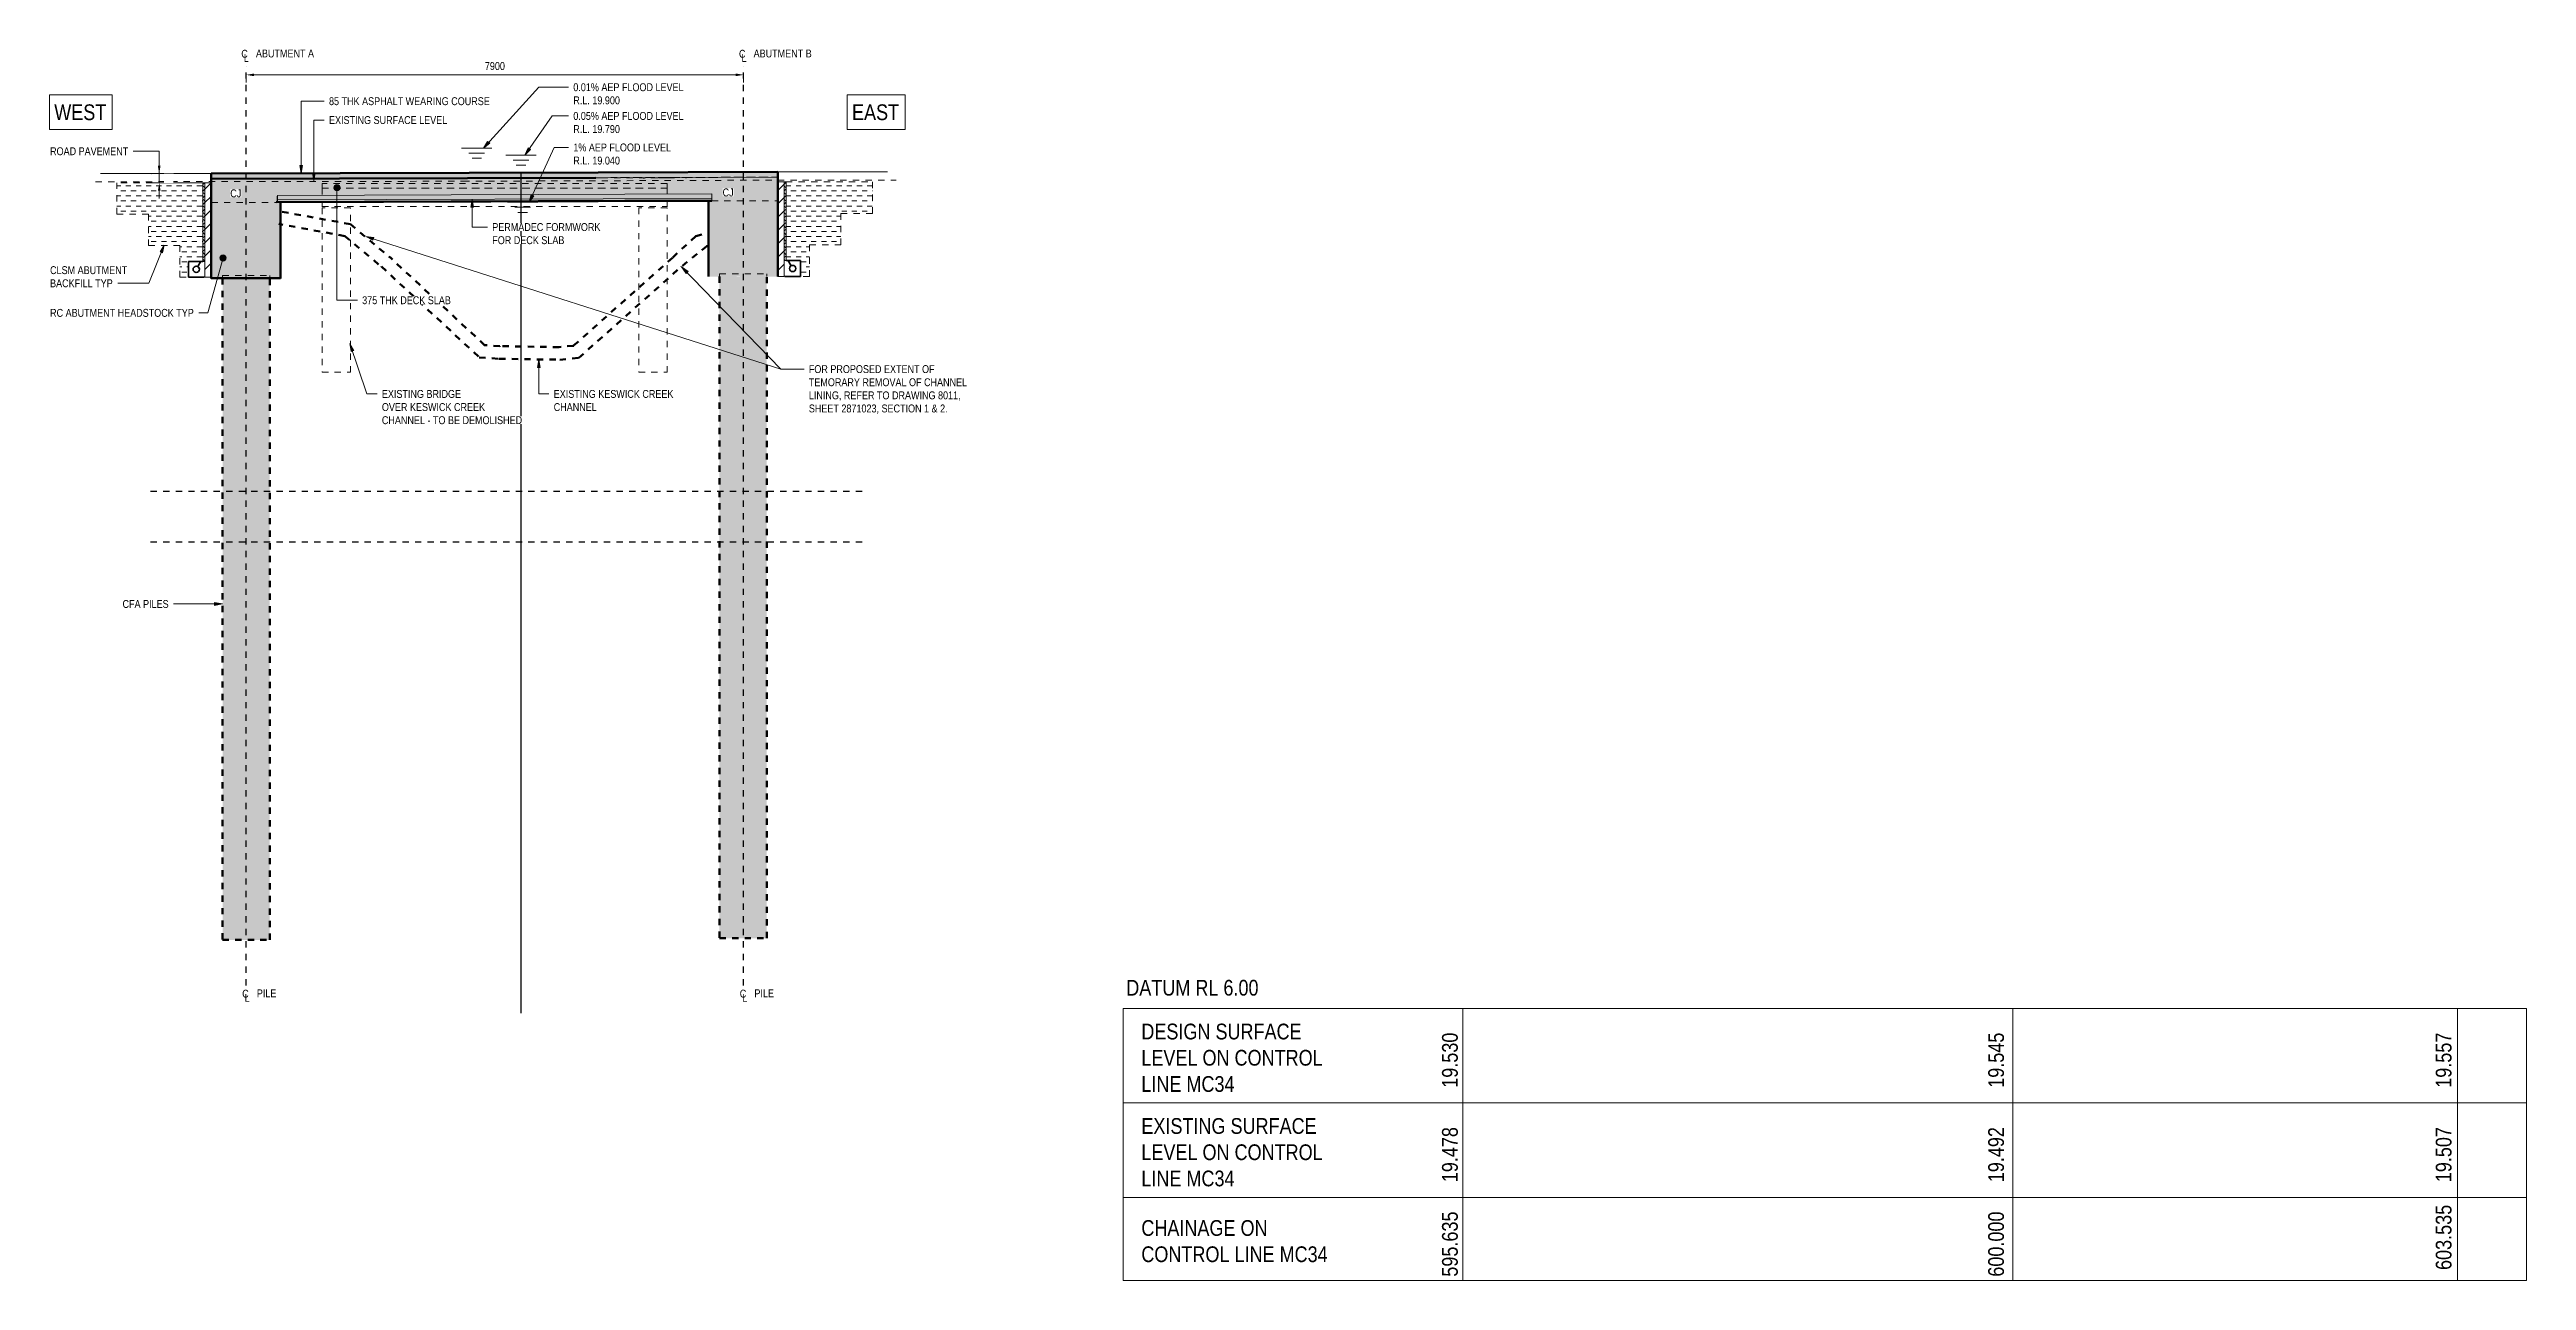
# Model space of a CAD drawing. Header units: metres. Extents: x 1 to 98, y 2 to 1697.
# Drawn here: x 44.44 to 83.79, y 1.92 to 21.47 of the extents above; entities that cross this region are included whole.
import ezdxf

# ---------------------------------------------------------------- set-up
doc = ezdxf.new("R2010")
doc.units = ezdxf.units.M
for name, pattern in [('Dash dot', [0.015875, 0.00635, -0.004763, 0, -0.004763]), ('JacobsCenter', [0.015, 0.009, -0.0015, 0.003, -0.0015]), ('JacobsDash', [0.0045, 0.003, -0.0015]), ('JacobsDemolished', [0.0045, 0.003, -0.0015])]:
    doc.linetypes.add(name, pattern=pattern)
doc.layers.get('Defpoints').update_dxf_attribs({"color": 41})
for name, color, linetype, lineweight in [('BRIDGE-ABUTMENT-CONC', 7, 'Continuous', 50), ('D-BDGE', 7, 'Continuous', 13), ('D-BDGE-18-SOLID', 7, 'Continuous', 9), ('D-BDGE-FLOOR', 7, 'Continuous', 50), ('D-BDGE-FLOOR-HID', 7, 'JacobsDash', 18), ('D-BDGE-FLOOR-PAT', 7, 'Continuous', 50), ('D-BDGE-FNDN-LINES-18-HID', 7, 'JacobsDash', 18), ('D-BDGE-FNDN-PILE-CONC', 7, 'Continuous', 50), ('D-BDGE-LINE', 7, 'Continuous', 9), ('D-ENHA-GEN-LINE', 7, 'Continuous', 9), ('D-ENHA-TEXT', 7, 'Continuous', 9), ('D-ENHA-TEXT-DIMS', 7, 'Continuous', 9)]:
    doc.layers.add(name, color=color, linetype=linetype, lineweight=lineweight)
for name, color, linetype, lineweight, true_color in [('BRIDGE-FRAMING-LINE-18-HID', 7, 'Continuous', 13, 0x8c8cc6), ('D-BDGE-DECK', 7, 'Continuous', 13, 0x8c8cc6), ('D-BDGE-FNDN', 7, 'Continuous', 13, 0x8c8cc6), ('D-BDGE-FRAMING', 7, 'Continuous', 13, 0x8c8cc6), ('D-BDGE-INT-WALL', 7, 'Continuous', 13, 0x8c8cc6)]:
    doc.layers.add(name, color=color, linetype=linetype, lineweight=lineweight, true_color=true_color)
doc.styles.add('Arial Narrow_3', font='ARIALN.TTF', dxfattribs={"height": 0.25})
doc.styles.add('Arial Narrow_5', font='ARIALN.TTF', dxfattribs={"height": 0.125})
doc.dimstyles.new('Dimension_Standard_O__mm__2', dxfattribs={"dimscale": 0.3048, "dimtxt": 0.127929, "dimasz": 0.410105, "dimexe": 0.393701, "dimexo": 0.246063, "dimgap": 0.246063, "dimtad": 1, "dimdec": 0, "dimlfac": 1000, "dimzin": 0, "dimdsep": 46, "dimtxsty": 'Arial Narrow_5', "dimsah": 1, "dimcen": 0.09, "dimaunit": 1, "dimadec": 4, "dimazin": 0, "dimtfac": 1, "dimtdec": 4, "dimtix": 1, "dimtmove": 0, "dimatfit": 3, "dimfxl": 1, "dimtvp": 1, "dimtfill": 1, "dimtolj": 1, "dimtzin": 0, "dimlwd": 18, "dimlwe": 18, "dimarcsym": 2})
pattern_1 = [(0, (51.05926, 18.093), (0.08064, 0.08064), [0.08064, -0.08064])]
pattern_2 = [(45, (51.05926, 18.093), (-0.106066, 0.106066), [])]
pattern_3 = [(45, (51.05926, 18.093), (-0.053033, 0.053033), []), (135, (51.05926, 18.093), (-0.053033, -0.053033), [])]

msp = doc.modelspace()

# ---------------------------------------------------------------- texts
at = {"layer": 'D-ENHA-TEXT', "char_height": 0.25, "attachment_point": 1, "style": 'Arial Narrow_3', "bg_fill": 3, "box_fill_scale": 1, "bg_fill_color": 256, "bg_fill_transparency": 0}
for s, insert in [('DATUM RL 6.00', (61.5467, 6.6909)), ('DESIGN SURFACE ', (61.7859, 5.9954)), ('EXISTING SURFACE ', (61.7859, 4.4954)), ('CHAINAGE ON ', (61.7859, 2.8754))]:
    msp.add_mtext(s, dxfattribs=dict(at, insert=insert))

# ---------------------------------------------------------------- blocks, each defined once
blk = doc.blocks.new('Roofs 3 - Roofs 3-4999916-DRG-2871021 - SECTION 3')
at = {"layer": 'D-BDGE-DECK', "color": 9, "linetype": 'JacobsDemolished', "lineweight": 18, "true_color": 0xc3c3c3}
for p, q in [((578.009, 19.336), (578.009, 19.262)), ((583.489, 19.336), (578.009, 19.336)), ((583.489, 19.262), (583.489, 19.336)), ((578.009, 19.262), (583.489, 19.262))]:
    blk.add_line(p, q, dxfattribs=at)
blk = doc.blocks.new('Structural Framing 2 - Structural Framing 2-5589929-DRG-2871021 - SECTION 3')
at = {"layer": 'D-BDGE-FRAMING', "color": 9, "linetype": 'JacobsDemolished', "lineweight": 50, "true_color": 0xc3c3c3}
for p, q in [((580.591, 16.771), (579.088, 18.166)), ((579.089, 18.161), (579.088, 18.166)), ((583.574, 18.159), (582.003, 16.762)), ((583.574, 18.159), (583.575, 18.155)), ((578.952, 18.019), (580.506, 16.577)), ((578.953, 18.015), (578.952, 18.019)), ((582.087, 16.569), (583.716, 18.018)), ((583.717, 18.014), (583.716, 18.018)), ((580.506, 16.577), (580.822, 16.555)), ((580.508, 16.573), (580.506, 16.577)), ((580.83, 16.755), (580.591, 16.771)), ((580.592, 16.767), (580.591, 16.771)), ((580.822, 16.555), (581.783, 16.54)), ((580.823, 16.551), (580.822, 16.555)), ((581.775, 16.74), (580.83, 16.755)), ((580.831, 16.751), (580.83, 16.755)), ((582.003, 16.762), (581.775, 16.74)), ((581.776, 16.736), (581.775, 16.74)), ((581.783, 16.54), (582.087, 16.569)), ((581.784, 16.536), (581.783, 16.54)), ((582.005, 16.758), (582.003, 16.762)), ((582.089, 16.565), (582.087, 16.569))]:
    blk.add_line(p, q, dxfattribs=at)
blk = doc.blocks.new('01_SFO_FRP_Pile_CastInPlace_CS - CAST-IN-PLACE PILE - 0750-7668704-DRG-2871021 - SECTION 3')
at = {"layer": 'D-BDGE-FNDN', "linetype": 'JacobsDash', "lineweight": 18, "true_color": 0xe1e1e1}
blk.add_hatch(color=254, dxfattribs=at).paths.add_polyline_path([(576.428, 7.326), (577.178, 7.326), (577.178, 17.831), (577.172, 17.832), (577.128, 17.833), (577.044, 17.834), (576.869, 17.835), (576.675, 17.835), (576.516, 17.833), (576.434, 17.832), (576.428, 17.831), (576.428, 13.892)])
at = {"layer": 'D-BDGE-FNDN-LINES-18-HID', "color": 252, "true_color": 0x888888}
for p, q in [((576.428, 17.876), (576.428, 17.832)), ((576.428, 17.876), (577.178, 17.876)), ((577.178, 17.832), (577.178, 17.876))]:
    blk.add_line(p, q, dxfattribs=at)
at = {"layer": 'D-BDGE-FNDN-PILE-CONC', "color": 252, "linetype": 'JacobsDash', "true_color": 0x888888}
for p, q in [((576.428, 17.832), (576.428, 7.326)), ((577.178, 7.326), (577.178, 17.832)), ((576.428, 7.326), (577.178, 7.326))]:
    blk.add_line(p, q, dxfattribs=at)
blk = doc.blocks.new('01_SFO_FRP_Pile_CastInPlace_CS - CAST-IN-PLACE PILE - 0750-V1-DRG-2871021 - SECTION 3')
at = {"layer": 'D-BDGE-FNDN', "linetype": 'JacobsDash', "lineweight": 18, "true_color": 0xe1e1e1}
blk.add_hatch(color=254, dxfattribs=at).paths.add_polyline_path([(584.321, 7.353), (585.071, 7.353), (585.071, 17.858), (585.066, 17.859), (585.021, 17.86), (584.938, 17.861), (584.762, 17.862), (584.569, 17.861), (584.41, 17.86), (584.344, 17.859), (584.321, 17.858), (584.321, 13.892)])
at = {"layer": 'D-BDGE-FNDN-LINES-18-HID', "color": 252, "true_color": 0x888888}
for p, q in [((584.321, 17.903), (584.321, 17.859)), ((584.321, 17.903), (585.071, 17.903)), ((585.071, 17.859), (585.071, 17.903))]:
    blk.add_line(p, q, dxfattribs=at)
at = {"layer": 'D-BDGE-FNDN-PILE-CONC', "color": 252, "linetype": 'JacobsDash', "true_color": 0x888888}
for p, q in [((584.321, 17.859), (584.321, 7.353)), ((585.071, 7.353), (585.071, 17.859)), ((584.321, 7.353), (585.071, 7.353))]:
    blk.add_line(p, q, dxfattribs=at)
blk = doc.blocks.new('07_STR_DPS_PermadecPanel - 07_STR_DPS_PermadecPanel-V2-DRG-2871021 - SECTION 3')
at = {"layer": 'BRIDGE-FRAMING-LINE-18-HID', "color": 7, "linetype": 'JacobsDash'}
for p, q in [((577.296, 19.041), (577.296, 19.134)), ((577.301, 19.134), (577.296, 19.134)), ((577.296, 19.04), (577.296, 19.133)), ((584.196, 19.062), (577.296, 19.041)), ((581.948, 19.049), (577.296, 19.035)), ((577.296, 19.035), (577.296, 19.041)), ((577.296, 19.041), (577.296, 19.041)), ((577.296, 19.041), (577.296, 19.04)), ((577.296, 19.04), (577.296, 19.04)), ((577.296, 19.04), (577.296, 19.039)), ((577.296, 19.039), (577.296, 19.039)), ((577.296, 19.033), (577.296, 19.035)), ((584.196, 19.056), (581.953, 19.049)), ((584.196, 19.079), (584.196, 19.062)), ((584.196, 19.062), (584.196, 19.056)), ((584.196, 19.056), (584.196, 19.054))]:
    blk.add_line(p, q, dxfattribs=at)
blk = doc.blocks.new('07_STR_DPS_PermadecPanel - 07_STR_DPS_PermadecPanel-5973124-DRG-2871021 - SECTION 3')
at = {"layer": 'D-BDGE-FRAMING', "linetype": 'JacobsDash', "true_color": 0xc0c0c0}
for points in [[(577.298, 19.046), (584.198, 19.068), (584.198, 19.079), (577.301, 19.052), (577.301, 19.139), (577.297, 19.139), (577.298, 19.062)], [(577.298, 19.041), (584.198, 19.062), (584.198, 19.068), (577.298, 19.046)], [(577.298, 19.04), (583.152, 19.059), (577.298, 19.041)], [(577.298, 19.046), (577.298, 19.046), (577.298, 19.046)]]:
    blk.add_hatch(color=9, dxfattribs=at).paths.add_polyline_path(points)
at = {"layer": 'BRIDGE-FRAMING-LINE-18-HID', "color": 7, "linetype": 'JacobsDash'}
for p, q in [((577.297, 19.042), (577.296, 19.135)), ((577.297, 19.041), (577.296, 19.134)), ((577.296, 19.035), (581.941, 19.049)), ((577.296, 19.041), (577.296, 19.041)), ((577.296, 19.041), (577.296, 19.041)), ((577.296, 19.041), (577.296, 19.035)), ((577.296, 19.035), (577.298, 19.04)), ((577.297, 19.045), (577.297, 19.138)), ((577.297, 19.044), (577.297, 19.137)), ((577.297, 19.043), (577.297, 19.136)), ((577.298, 19.046), (577.297, 19.045)), ((577.297, 19.045), (577.297, 19.045)), ((577.297, 19.045), (577.297, 19.044)), ((577.297, 19.044), (577.297, 19.044)), ((577.297, 19.044), (577.297, 19.043)), ((577.298, 19.044), (577.297, 19.044)), ((577.298, 19.044), (577.297, 19.044)), ((577.297, 19.043), (577.297, 19.043)), ((577.297, 19.043), (577.297, 19.042)), ((577.297, 19.042), (577.297, 19.042)), ((577.297, 19.042), (577.297, 19.041)), ((577.298, 19.046), (577.298, 19.046)), ((581.947, 19.049), (584.196, 19.056)), ((584.198, 19.062), (584.196, 19.056))]:
    blk.add_line(p, q, dxfattribs=at)
at = {"layer": 'D-BDGE-FRAMING', "color": 7}
for p, q in [((577.298, 19.046), (577.297, 19.139)), ((577.301, 19.139), (577.297, 19.139)), ((584.198, 19.068), (577.298, 19.047)), ((584.198, 19.062), (577.298, 19.041)), ((577.298, 19.041), (577.298, 19.047)), ((577.298, 19.047), (577.298, 19.046)), ((577.298, 19.04), (577.298, 19.041)), ((584.198, 19.079), (584.198, 19.068)), ((584.198, 19.068), (584.198, 19.062))]:
    blk.add_line(p, q, dxfattribs=at)
blk = doc.blocks.new('DIMBLOCK3-DRG-2871021 - SECTION 3')
at = {"layer": 'D-ENHA-TEXT-DIMS', "color": 0, "lineweight": 18, "transparency": 16777216}
for p, q in [((47.568, 21.077), (47.568, 20.944)), ((47.693, 21.064), (55.343, 21.064)), ((55.468, 21.077), (55.468, 20.944))]:
    blk.add_line(p, q, dxfattribs=at)
at = {"layer": 'D-ENHA-TEXT-DIMS', "color": 0, "transparency": 16777216}
for points in [[(47.693, 21.085), (47.693, 21.043), (47.568, 21.064)], [(55.343, 21.085), (55.343, 21.043), (55.468, 21.064)]]:
    blk.add_solid(points, dxfattribs=at)
at = {"layer": 'Defpoints', "color": 0, "transparency": 16777216}
for p in [(47.568, 21.152), (55.468, 21.152), (55.468, 21.064)]:
    blk.add_point(p, dxfattribs=at)
at = {"layer": 'D-ENHA-TEXT-DIMS', "color": 0, "lineweight": 18, "transparency": 16777216, "insert": (51.518, 21.203), "char_height": 0.125, "width": 0.38013, "attachment_point": 5, "style": 'Arial Narrow_5', "bg_fill": 3, "box_fill_scale": 1.1, "bg_fill_color": 256, "bg_fill_true_color": 13158600, "bg_fill_transparency": 0}
blk.add_mtext('\\A1;7900', dxfattribs=at)
blk = doc.blocks.new('CS_Annot_Centreline Symbol1 - CS_Annot_Centreline Symbol-5309845-DRG-2871021 - SECTION 3')
at = {"layer": 'D-ENHA-GEN-LINE', "char_height": 0.125, "attachment_point": 1, "style": 'Arial Narrow_5'}
for s, insert, width in [('C  ', (576.726, 21.461), 0.22046), ('L', (576.765, 21.394), 0.0962)]:
    blk.add_mtext(s, dxfattribs=dict(at, insert=insert, width=width))
blk = doc.blocks.new('DIMBLOCK4-DRG-2871021 - SECTION 3')
at = {"layer": 'D-ENHA-TEXT-DIMS', "color": 0, "lineweight": 18, "transparency": 16777216}
for p, q in [((46.186, 19.619), (46.185, 19.744)), ((46.937, 19.497), (46.066, 19.494)), ((46.937, 19.351), (46.067, 19.349)), ((46.186, 19.494), (46.187, 19.349)), ((46.187, 19.224), (46.187, 19.099))]:
    blk.add_line(p, q, dxfattribs=at)
at = {"layer": 'D-ENHA-TEXT-DIMS', "color": 0, "transparency": 16777216}
for points in [[(46.207, 19.619), (46.165, 19.619), (46.186, 19.494)], [(46.208, 19.224), (46.166, 19.224), (46.187, 19.349)]]:
    blk.add_solid(points, dxfattribs=at)
at = {"layer": 'Defpoints', "color": 0, "transparency": 16777216}
for p in [(47.012, 19.497), (47.012, 19.351)]:
    blk.add_point(p, dxfattribs=at)
at = {"layer": 'D-ENHA-TEXT-DIMS', "color": 0, "lineweight": 18, "transparency": 16777216, "insert": (46.336, 19.422), "char_height": 0.125, "attachment_point": 5, "rotation": 270.1724, "style": 'Arial Narrow_5', "bg_fill": 3, "box_fill_scale": 1.1, "bg_fill_color": 256, "bg_fill_true_color": 13158600, "bg_fill_transparency": 0}
blk.add_mtext('\\A1;\u200e', dxfattribs=at)
at = {"layer": 'Defpoints', "color": 0, "transparency": 16777216}
blk.add_point((46.187, 19.349), dxfattribs=at)

# ---------------------------------------------------------------- hatches: boundary and pattern name
at = {"layer": 'BRIDGE-ABUTMENT-CONC', "true_color": 0xc0c0c0}
for points in [[(47.0119, 17.8368), (48.1119, 17.8368), (48.1119, 19.0369), (48.0435, 19.0369), (48.0435, 19.0167), (47.0235, 19.0167), (47.0235, 19.0368), (47.0121, 19.0368), (47.0119, 18.1014)], [(54.9102, 17.8566), (54.912, 17.8638), (54.9119, 19.0606), (54.9102, 19.0518), (54.9102, 17.8566)], [(54.912, 17.8638), (56.012, 17.8638), (56.012, 19.0639), (55.9964, 19.0639), (55.9964, 19.0301), (54.965, 19.0301), (54.965, 19.0638), (54.9621, 19.0638), (54.962, 19.0611), (54.912, 19.0607), (54.912, 17.8638)], [(47.0102, 17.8296), (47.0119, 17.8378), (47.0119, 18.1014), (47.0102, 18.1014), (47.0102, 17.8368)], [(47.0102, 17.8296), (47.1919, 17.8296), (47.1919, 17.8311), (47.1978, 17.8317), (47.2427, 17.8329), (47.3268, 17.8339), (47.5029, 17.8348), (47.6962, 17.8346), (47.8549, 17.8335), (47.9197, 17.8324), (47.9419, 17.8311), (47.9419, 17.8296), (48.1102, 17.8296), (48.1119, 17.8368), (47.0119, 17.8367)], [(54.9102, 17.8566), (55.0855, 17.8566), (55.0855, 17.8579), (55.0914, 17.8585), (55.1364, 17.8597), (55.2204, 17.8607), (55.3965, 17.8616), (55.5899, 17.8614), (55.7485, 17.8603), (55.8133, 17.8591), (55.8355, 17.8577), (55.8355, 17.8566), (56.0102, 17.8566), (56.012, 17.8638), (54.912, 17.8638), (54.9102, 17.8566)]]:
    msp.add_hatch(color=9, dxfattribs=at).paths.add_polyline_path(points)
at = {"layer": 'D-BDGE-FLOOR', "true_color": 0xc0c0c0}
for points in [[(47.0102, 19.4047), (47.0118, 19.4119), (47.0118, 19.4963), (47.0102, 19.4897), (47.0102, 19.4119)], [(47.0116, 19.3514), (47.0119, 19.3514), (47.0118, 19.4113), (47.0102, 19.4047), (47.0102, 19.3514)]]:
    msp.add_hatch(color=9, dxfattribs=at).paths.add_polyline_path(points)
at = {"layer": 'D-BDGE-FLOOR-PAT', "true_color": 0xc0c0c0}
h = msp.add_hatch(color=9, dxfattribs=at)
h.paths.add_polyline_path([(47.0121, 19.0369), (47.0235, 19.0369), (47.0235, 19.0767), (48.0435, 19.0767), (48.0435, 19.04), (48.0619, 19.0402), (48.062, 19.1394), (48.0655, 19.1395), (48.0655, 19.1501), (54.965, 19.1747), (54.965, 19.1051), (55.9964, 19.1051), (55.9964, 19.064), (56.012, 19.0641), (56.012, 19.4389), (47.0119, 19.4118), (47.0121, 19.3514)])
h.paths.add_polyline_path([(54.9621, 19.0638), (54.965, 19.0641), (54.965, 19.0789), (54.9619, 19.0788), (54.9621, 19.0639)])
msp.add_hatch(color=9, dxfattribs=at).paths.add_polyline_path([(48.1119, 19.033), (52.5369, 19.0464), (53.121, 19.0553), (48.0435, 19.04), (48.0435, 19.0369), (48.1119, 19.0369), (48.1119, 19.0343)])
h = msp.add_hatch(color=9, dxfattribs=at)
edge = h.paths.add_edge_path()
edge.add_line((54.6948, 19.0529), (54.9102, 19.0536))
edge.add_line((54.9102, 19.0536), (54.912, 19.0607))
edge.add_line((54.912, 19.0607), (53.121, 19.0549))
edge.add_line((53.121, 19.0549), (52.5369, 19.0464))
edge.add_line((52.5369, 19.0464), (52.5353, 19.0464))
h.paths.add_polyline_path([(54.912, 19.0536), (54.912, 19.0536), (54.912, 19.0555)])
h.paths.add_polyline_path([(56.0119, 19.0639), (56.0118, 19.0641), (55.9964, 19.0639)])
at = {"layer": 'D-BDGE-LINE'}
h = msp.add_hatch(dxfattribs=at)
h.set_pattern_fill('FP_5', color=256, style=0, pattern_type=2)
h.set_pattern_definition(pattern_1)
h.paths.add_polyline_path([(46.5155, 17.8514), (46.6493, 17.8514), (46.6493, 18.1014), (46.8793, 18.1014), (46.8793, 19.3514), (45.5155, 19.3514), (45.5155, 18.8514), (46.0155, 18.8514), (46.0155, 18.3514), (46.5155, 18.3514), (46.5155, 18.1014)])
h.paths.add_polyline_path([(47.0102, 18.1014), (47.0102, 19.3514), (47.0093, 19.3514), (47.0093, 18.1014)])
h = msp.add_hatch(dxfattribs=at)
h.set_pattern_fill('FP_7', color=256, style=0, pattern_type=2)
h.set_pattern_definition(pattern_3)
h.paths.add_polyline_path([(46.8793, 18.1014), (46.9093, 18.1014), (46.9093, 19.3514), (46.8793, 19.3514), (46.8793, 18.1683)])
h = msp.add_hatch(dxfattribs=at)
h.set_pattern_fill('FP_6', color=256, style=0, pattern_type=2)
h.set_pattern_definition(pattern_2)
h.paths.add_polyline_path([(47.0093, 17.8514), (47.0093, 19.0368), (46.9093, 19.0368), (46.9093, 17.8514)])
h.paths.add_polyline_path([(47.0093, 19.0368), (47.0093, 19.3514), (46.9093, 19.3514), (46.9093, 19.0368)])
h = msp.add_hatch(dxfattribs=at)
h.set_pattern_fill('FP_5', color=256, style=0, pattern_type=2)
h.set_pattern_definition(pattern_1)
h.paths.add_polyline_path([(47.0119, 18.1014), (47.0121, 18.1014), (47.0116, 19.3514), (47.0102, 19.3514), (47.0104, 18.1014)])
at = {"layer": 'D-BDGE-LINE', "true_color": 0xd8d8d8}
h = msp.add_hatch(color=254, dxfattribs=at)
h.paths.add_polyline_path([(54.9608, 19.4359), (54.9608, 19.4359), (54.912, 19.4357)])
h.paths.add_polyline_path([(54.962, 19.4359), (54.962, 19.4359), (54.9608, 19.4359)])
h.paths.add_polyline_path([(47.0118, 19.4118), (56.012, 19.4391), (56.012, 19.5239), (47.0118, 19.4963), (47.0118, 19.4119)])
msp.add_hatch(color=254, dxfattribs=at).paths.add_polyline_path([(56.012, 19.4389), (56.012, 19.4391), (56.012, 19.439)])
at = {"layer": 'D-BDGE-LINE'}
h = msp.add_hatch(dxfattribs=at)
h.set_pattern_fill('FP_6', color=256, style=0, pattern_type=2)
h.set_pattern_definition(pattern_2)
h.paths.add_polyline_path([(56.1123, 17.8633), (56.1123, 19.3636), (56.0123, 19.3636), (56.0123, 17.8633), (56.0154, 17.8633)])
h = msp.add_hatch(dxfattribs=at)
h.set_pattern_fill('FP_7', color=256, style=0, pattern_type=2)
h.set_pattern_definition(pattern_3)
h.paths.add_polyline_path([(56.1423, 18.1136), (56.1423, 19.3636), (56.1123, 19.3636), (56.1123, 18.1136)])
h = msp.add_hatch(dxfattribs=at)
h.set_pattern_fill('FP_5', color=256, style=0, pattern_type=2)
h.set_pattern_definition(pattern_1)
h.paths.add_polyline_path([(56.5154, 17.8636), (56.5154, 18.3636), (57.0154, 18.3636), (57.0154, 18.8636), (57.5154, 18.8636), (57.5154, 19.3636), (56.1423, 19.3636), (56.1423, 18.1136), (56.3723, 18.1136), (56.3723, 17.8636)])
at = {"layer": 'D-BDGE-LINE', "true_color": 0xc0c0c0}
for points in [[(47.5534, 19.0167), (48.0435, 19.0167), (48.0435, 19.0767), (47.0235, 19.0767), (47.0235, 19.0167)], [(55.9964, 19.0301), (55.9964, 19.1051), (54.965, 19.1051), (54.965, 19.0301)]]:
    msp.add_hatch(color=9, dxfattribs=at).paths.add_polyline_path(points)
at = {"layer": 'D-BDGE-LINE', "true_color": 0xc7ffc7}
msp.add_hatch(color=254, dxfattribs=at).paths.add_polyline_path([(48.0655, 19.0518), (54.965, 19.0789), (54.965, 19.1747), (48.0655, 19.1501), (48.0655, 19.0617)])
at = {"layer": 'D-ENHA-TEXT'}
for points in [[(51.3348, 19.9001), (51.4354, 19.9775), (51.4028, 20.0072)], [(51.9958, 19.7906), (52.0852, 19.8806), (52.0491, 19.9058)], [(48.4396, 19.5008), (48.4617, 19.6258), (48.4176, 19.6258)], [(48.6408, 19.3804), (48.6628, 19.5054), (48.6188, 19.5054)], [(51.1571, 19.089), (51.1351, 18.964), (51.1791, 18.964)], [(52.0645, 19.0401), (52.1364, 19.1446), (52.0963, 19.1629)], [(49.4693, 18.4984), (49.5817, 18.4394), (49.5951, 18.4813)], [(46.2673, 18.3597), (46.1996, 18.2523), (46.2404, 18.2356)], [(54.4837, 18.0151), (54.5548, 17.91), (54.5865, 17.9406)], [(49.2139, 16.7948), (49.2333, 16.6694), (49.2751, 16.6836)], [(52.215, 16.5412), (52.1929, 16.4162), (52.237, 16.4162)], [(47.1896, 12.6607), (47.0646, 12.6828), (47.0646, 12.6387)]]:
    msp.add_hatch(color=256, dxfattribs=at).paths.add_polyline_path(points)
h = msp.add_hatch(color=256, dxfattribs=at)
edge = h.paths.add_edge_path()
edge.add_arc((49.0096, 19.2721), 0.05, 0, 360)
h = msp.add_hatch(color=256, dxfattribs=at)
edge = h.paths.add_edge_path()
edge.add_arc((47.2009, 18.1557), 0.05, 0, 360)

# ---------------------------------------------------------------- linework, layer by layer
at = {"layer": 'BRIDGE-ABUTMENT-CONC'}
for p, q in [((47.0119, 19.0368), (47.0119, 17.8368)), ((48.1119, 17.8368), (48.1119, 19.0369)), ((54.912, 19.0615), (54.912, 19.0607)), ((54.912, 19.0607), (54.912, 17.8638)), ((56.012, 17.8638), (56.012, 19.0639)), ((47.0102, 17.8296), (47.0119, 17.8368)), ((47.012, 17.8368), (48.1119, 17.8368)), ((48.1119, 17.8368), (48.1102, 17.8296))]:
    msp.add_line(p, q, dxfattribs=at)
at = {"layer": 'BRIDGE-FRAMING-LINE-18-HID', "color": 9, "linetype": 'JacobsDemolished', "true_color": 0xc3c3c3}
for p, q in [((48.7729, 19.2619), (48.7741, 19.2601)), ((48.7729, 19.0546), (48.7729, 19.0424)), ((54.2544, 19.2601), (54.2532, 19.2619)), ((54.2532, 19.0596), (54.2532, 19.0761))]:
    msp.add_line(p, q, dxfattribs=at)
at = {"layer": 'BRIDGE-FRAMING-LINE-18-HID', "color": 7, "linetype": 'JacobsDash', "lineweight": 18}
msp.add_line((56.0102, 19.0567), (56.0119, 19.0637), dxfattribs=at)
at = {"layer": 'D-BDGE', "linetype": 'JacobsCenter', "lineweight": 25}
for p, q in [((47.5682, 6.6033), (47.5682, 21.2033)), ((55.4679, 6.6033), (55.4679, 21.2033))]:
    msp.add_line(p, q, dxfattribs=at)
at = {"layer": 'D-BDGE', "color": 5, "true_color": 0x0000ff}
for p, q in [((50.9901, 19.9), (51.4701, 19.9)), ((51.1051, 19.82), (51.3551, 19.82)), ((51.1551, 19.74), (51.3051, 19.74)), ((51.6932, 19.79), (52.1732, 19.79)), ((51.8082, 19.71), (52.0582, 19.71)), ((51.8582, 19.63), (52.0082, 19.63)), ((51.7198, 19.04), (52.1998, 19.04)), ((51.8348, 18.96), (52.0848, 18.96)), ((51.8848, 18.88), (52.0348, 18.88))]:
    msp.add_line(p, q, dxfattribs=at)
at = {"layer": 'D-BDGE', "color": 8, "linetype": 'JacobsDash', "lineweight": 18, "true_color": 0x808080}
for p, q in [((45.1744, 19.3663), (51.0144, 19.3738)), ((51.0144, 19.3738), (56.4043, 19.3931)), ((56.4043, 19.3931), (57.8893, 19.3931))]:
    msp.add_line(p, q, dxfattribs=at)
at = {"layer": 'D-BDGE', "color": 8, "lineweight": 18, "true_color": 0x808080}
for p, q in [((47.0119, 19.4968), (45.2519, 19.4968)), ((56.0119, 19.5239), (57.7519, 19.5239))]:
    msp.add_line(p, q, dxfattribs=at)
at = {"layer": 'D-BDGE', "linetype": 'JacobsDash', "lineweight": 18}
for p, q in [((46.8793, 19.3514), (45.5155, 19.3514)), ((45.5155, 19.3514), (45.5155, 18.8514)), ((47.0121, 19.3514), (47.0093, 19.3514)), ((56.1423, 19.3636), (57.5154, 19.3636)), ((57.5154, 19.3636), (57.5154, 18.8636)), ((47.0119, 19.0368), (47.0102, 19.0297)), ((47.0235, 19.0368), (47.0119, 19.0368)), ((47.0155, 19.0369), (48.1155, 19.0369)), ((48.1119, 19.0369), (48.0435, 19.0369)), ((48.1102, 19.0297), (48.1119, 19.0369)), ((54.965, 19.0638), (54.912, 19.0638)), ((54.9621, 19.0617), (56.012, 19.0617)), ((56.012, 19.0639), (55.9964, 19.0639)), ((45.5155, 18.8514), (46.0155, 18.8514)), ((46.0155, 18.8514), (46.0155, 18.3514)), ((57.5154, 18.8636), (57.0154, 18.8636)), ((57.0154, 18.8636), (57.0154, 18.3636)), ((46.0155, 18.3514), (46.5155, 18.3514)), ((46.5155, 18.3514), (46.5155, 17.8514)), ((46.6493, 17.8514), (46.6493, 18.1014)), ((46.6493, 18.1014), (46.8793, 18.1014)), ((47.0093, 18.1014), (47.0121, 18.1014)), ((56.3723, 18.1136), (56.1423, 18.1136)), ((56.3723, 17.8636), (56.3723, 18.1136)), ((57.0154, 18.3636), (56.5154, 18.3636)), ((56.5154, 18.3636), (56.5154, 17.8636)), ((46.5155, 17.8514), (46.6493, 17.8514)), ((56.5154, 17.8636), (56.3723, 17.8636))]:
    msp.add_line(p, q, dxfattribs=at)
at = {"layer": 'D-BDGE', "lineweight": 18}
for p, q in [((46.9093, 19.3514), (46.8793, 19.3514)), ((46.8793, 19.3514), (46.8793, 18.1014)), ((47.0093, 19.3514), (46.9093, 19.3514)), ((46.9093, 18.1014), (46.9093, 19.3514)), ((47.0093, 17.8514), (47.0093, 19.3514)), ((56.012, 19.5239), (47.0118, 19.4968)), ((47.0118, 19.4968), (47.0118, 19.4118)), ((47.0118, 19.4118), (56.012, 19.4389)), ((56.012, 19.4389), (56.012, 19.5239)), ((56.0123, 19.3636), (56.0123, 17.8633)), ((56.1123, 19.3636), (56.0123, 19.3636)), ((56.1123, 19.3636), (56.1123, 18.1136)), ((56.1423, 19.3636), (56.1123, 19.3636)), ((56.1423, 18.1136), (56.1423, 19.3636)), ((48.0655, 19.1501), (54.965, 19.1747)), ((48.0655, 19.0518), (48.0655, 19.1501)), ((48.0655, 19.0768), (54.965, 19.1014)), ((54.965, 19.1747), (54.965, 19.0789)), ((46.8793, 18.1014), (46.9093, 18.1014)), ((46.9093, 18.1014), (46.9093, 17.8514)), ((56.1123, 17.8633), (56.1123, 18.1136)), ((56.1123, 18.1136), (56.1423, 18.1136)), ((46.9093, 17.8514), (47.0093, 17.8514)), ((56.0123, 17.8633), (56.1123, 17.8633))]:
    msp.add_line(p, q, dxfattribs=at)
at = {"layer": 'D-BDGE', "color": 8, "lineweight": 25, "true_color": 0x808080}
msp.add_line((51.9332, 6.1633), (51.9332, 19.5233), dxfattribs=at)
at = {"layer": 'D-BDGE', "color": 9, "linetype": 'JacobsDash', "lineweight": 60, "true_color": 0xc3c3c3}
for p, q in [((49.2229, 18.6912), (48.1247, 18.8919)), ((49.1348, 18.504), (48.0887, 18.6952)), ((49.1348, 18.504), (49.7241, 18.0095)), ((49.2229, 18.6912), (49.8527, 18.1627)), ((54.7089, 18.5023), (54.3383, 18.1594)), ((54.7089, 18.5023), (54.912, 18.5605)), ((54.8842, 18.3445), (54.48, 18.0177)), ((54.8842, 18.3445), (54.912, 18.3525))]:
    msp.add_line(p, q, dxfattribs=at)
at = {"layer": 'D-BDGE', "lineweight": 35}
for p, q in [((46.6493, 18.1014), (46.8793, 18.1014)), ((46.6493, 18.1014), (46.6493, 17.8514)), ((56.3723, 18.1136), (56.1423, 18.1136)), ((56.3723, 18.1136), (56.3723, 17.8636)), ((46.6493, 17.8514), (46.8993, 17.8514)), ((56.3723, 17.8636), (56.1223, 17.8636))]:
    msp.add_line(p, q, dxfattribs=at)
at = {"layer": 'D-BDGE', "linetype": 'JacobsDash', "lineweight": 35}
for p, q in [((46.7993, 18.0197), (46.8693, 18.141)), ((56.2223, 18.0319), (56.1523, 18.1532))]:
    msp.add_line(p, q, dxfattribs=at)
at = {"layer": 'D-BDGE', "color": 17, "linetype": 'Dash dot', "lineweight": 25, "true_color": 0x804040}
msp.add_line((46.0491, 14.45), (57.3491, 14.45), dxfattribs=at)
at = {"layer": 'D-BDGE', "color": 53, "linetype": 'Dash dot', "lineweight": 25, "true_color": 0xc8c33c}
msp.add_line((46.0491, 13.65), (57.3491, 13.65), dxfattribs=at)
at = {"layer": 'D-BDGE'}
for p, q in [((61.4993, 1.9171), (61.4993, 6.2371)), ((61.4993, 6.2371), (83.7863, 6.2371)), ((66.8939, 1.9171), (66.8939, 6.2371)), ((75.6289, 1.9171), (75.6289, 6.2371)), ((82.6913, 1.9171), (82.6913, 6.2371)), ((83.7863, 6.2371), (83.7863, 1.9171)), ((83.7863, 4.7371), (61.4993, 4.7371)), ((83.7863, 3.2371), (61.4993, 3.2371)), ((83.7863, 1.9171), (61.4993, 1.9171))]:
    msp.add_line(p, q, dxfattribs=at)
at = {"layer": 'D-BDGE', "lineweight": 35}
for centre in [(46.7743, 17.9764), (56.2473, 17.9886)]:
    msp.add_circle(centre, 0.05, dxfattribs=at)
at = {"layer": 'D-BDGE-18-SOLID', "color": 252, "true_color": 0x888888}
for p, q in [((54.965, 19.1747), (48.0655, 19.1501)), ((48.0655, 19.1501), (48.0655, 19.0518)), ((48.0655, 19.0518), (54.965, 19.0789)), ((54.965, 19.1051), (54.965, 19.1747))]:
    msp.add_line(p, q, dxfattribs=at)
at = {"layer": 'D-BDGE-FLOOR'}
for p, q in [((47.0119, 19.4969), (47.0102, 19.4897)), ((53.1578, 19.5155), (47.0119, 19.4969)), ((47.0119, 19.4969), (47.0119, 19.4119)), ((47.0119, 19.4119), (47.0119, 19.0369)), ((53.121, 19.4303), (47.012, 19.4119)), ((56.012, 19.5241), (53.1578, 19.5155)), ((56.012, 19.0641), (56.012, 19.5241)), ((47.012, 19.0369), (47.0235, 19.0369)), ((48.0435, 19.04), (53.1578, 19.0555)), ((53.1578, 19.0555), (54.965, 19.0609)), ((55.9964, 19.064), (56.012, 19.0641))]:
    msp.add_line(p, q, dxfattribs=at)
at = {"layer": 'D-BDGE-FLOOR', "lineweight": 18}
msp.add_line((52.5352, 19.0464), (53.1578, 19.0555), dxfattribs=at)
at = {"layer": 'D-BDGE-FLOOR-HID'}
for p, q in [((47.0119, 19.4117), (47.0102, 19.4047)), ((47.0102, 19.4047), (47.0119, 19.4117)), ((48.0963, 19.408), (52.748, 19.4245)), ((52.748, 19.4245), (53.1578, 19.4305)), ((52.751, 19.4245), (53.2107, 19.4261)), ((53.1578, 19.4305), (53.1211, 19.4303)), ((53.1211, 19.4303), (53.1578, 19.4305)), ((56.012, 19.4391), (53.1578, 19.4305)), ((53.1578, 19.4305), (56.012, 19.4391)), ((53.2107, 19.4261), (53.2108, 19.4261)), ((53.2108, 19.4261), (54.1244, 19.4295)), ((54.2959, 19.4278), (53.8741, 19.4255)), ((54.1244, 19.4295), (54.2719, 19.4303)), ((54.2719, 19.4303), (54.2744, 19.4303)), ((54.2744, 19.4303), (54.3699, 19.4308)), ((54.2959, 19.4304), (54.2959, 19.4278)), ((54.3055, 19.4268), (54.2959, 19.4278)), ((54.4877, 19.4314), (54.4955, 19.4311)), ((54.4955, 19.4311), (54.5258, 19.4313)), ((54.5258, 19.4313), (54.5447, 19.4293)), ((54.5447, 19.4293), (54.5489, 19.4291)), ((54.5486, 19.4291), (54.5463, 19.4291)), ((54.5468, 19.4291), (54.5616, 19.4275)), ((56.0119, 19.4389), (56.0102, 19.4319)), ((47.0102, 19.0297), (47.0119, 19.0367)), ((56.012, 19.0641), (56.0102, 19.0569))]:
    msp.add_line(p, q, dxfattribs=at)
at = {"layer": 'D-BDGE-FRAMING', "color": 9, "linetype": 'JacobsDemolished', "lineweight": 18, "true_color": 0xc3c3c3}
for p, q in [((48.7729, 19.262), (48.7729, 19.1526)), ((54.2532, 19.262), (48.7729, 19.262)), ((48.7729, 19.0423), (48.7729, 18.972)), ((48.7729, 18.972), (54.2532, 18.972)), ((54.2532, 19.1722), (54.2532, 19.262)), ((54.2532, 19.0588), (54.2532, 19.0596)), ((54.2532, 18.972), (54.2532, 19.0588))]:
    msp.add_line(p, q, dxfattribs=at)
at = {"layer": 'D-BDGE-FRAMING', "color": 9, "linetype": 'JacobsDemolished', "true_color": 0xc3c3c3}
for p, q in [((48.7741, 18.9701), (48.7729, 18.972)), ((54.2532, 18.972), (54.2544, 18.9701))]:
    msp.add_line(p, q, dxfattribs=at)
at = {"layer": 'D-BDGE-INT-WALL', "color": 9, "linetype": 'JacobsDemolished', "lineweight": 18, "true_color": 0xc3c3c3}
for p, q in [((49.2229, 18.9516), (48.7729, 18.9516)), ((48.7729, 18.9516), (48.7729, 16.34)), ((49.2229, 16.34), (49.2229, 18.9516)), ((54.2526, 18.952), (53.8026, 18.952)), ((53.8026, 18.952), (53.8026, 16.34)), ((54.2526, 16.34), (54.2526, 18.952)), ((48.7729, 16.34), (49.2229, 16.34)), ((53.8026, 16.34), (54.2526, 16.34))]:
    msp.add_line(p, q, dxfattribs=at)
at = {"layer": 'D-BDGE-INT-WALL', "color": 9, "linetype": 'JacobsDemolished', "true_color": 0xc3c3c3}
for p, q in [((48.7729, 18.9516), (48.7741, 18.9497)), ((49.2241, 18.9497), (49.2229, 18.9516)), ((53.8026, 18.952), (53.8038, 18.9501)), ((54.2538, 18.9501), (54.2526, 18.952)), ((48.7741, 16.34), (48.7729, 16.34)), ((49.2229, 16.34), (49.2241, 16.34)), ((53.8038, 16.34), (53.8026, 16.34)), ((54.2526, 16.34), (54.2538, 16.34))]:
    msp.add_line(p, q, dxfattribs=at)
at = {"layer": 'D-ENHA-TEXT'}
for p, q in [((48.4396, 20.6455), (48.8082, 20.6455)), ((48.4396, 19.5008), (48.4396, 20.6455)), ((48.6408, 20.3455), (48.8082, 20.3455)), ((48.6408, 19.3804), (48.6408, 20.3455)), ((51.9958, 19.7906), (52.4276, 20.4114)), ((52.4276, 20.4114), (52.6887, 20.4114)), ((45.8006, 19.8506), (45.7714, 19.8506)), ((46.1858, 19.8506), (45.8006, 19.8506)), ((46.1858, 19.5079), (46.1858, 19.8506)), ((51.4028, 20.0072), (51.3348, 19.9001)), ((51.3348, 19.9001), (51.4354, 19.9775)), ((51.4354, 19.9775), (51.4028, 20.0072)), ((52.0491, 19.9058), (51.9958, 19.7906)), ((51.9958, 19.7906), (52.0852, 19.8806)), ((52.0852, 19.8806), (52.0491, 19.9058)), ((52.0645, 19.0401), (52.4618, 19.9111)), ((52.4618, 19.9111), (52.6887, 19.9111)), ((48.4617, 19.6258), (48.4176, 19.6258)), ((48.4176, 19.6258), (48.4396, 19.5008)), ((48.4396, 19.5008), (48.4617, 19.6258)), ((48.6628, 19.5054), (48.6188, 19.5054)), ((48.6188, 19.5054), (48.6408, 19.3804)), ((48.6408, 19.3804), (48.6628, 19.5054)), ((49.0096, 19.2721), (49.0096, 17.4843)), ((51.1571, 19.089), (51.1351, 18.964)), ((51.1351, 18.964), (51.1791, 18.964)), ((51.1791, 18.964), (51.1571, 19.089)), ((51.1571, 19.089), (51.1571, 18.6465)), ((52.0963, 19.1629), (52.0645, 19.0401)), ((52.0645, 19.0401), (52.1364, 19.1446)), ((52.1364, 19.1446), (52.0963, 19.1629)), ((49.4693, 18.4984), (49.5817, 18.4394)), ((49.5951, 18.4813), (49.4693, 18.4984)), ((51.1571, 18.6465), (51.4011, 18.6465)), ((46.2673, 18.3597), (46.0195, 17.7538)), ((46.2673, 18.3597), (46.1996, 18.2523)), ((46.1996, 18.2523), (46.2404, 18.2356)), ((46.2404, 18.2356), (46.2673, 18.3597)), ((47.2009, 18.1557), (46.9584, 17.2839)), ((49.5817, 18.4394), (49.5951, 18.4813)), ((45.8414, 17.7538), (45.5267, 17.7538)), ((46.0195, 17.7538), (45.8414, 17.7538)), ((54.4837, 18.0151), (54.5548, 17.91)), ((54.5865, 17.9406), (54.4837, 18.0151)), ((54.4837, 18.0151), (56.0577, 16.3906)), ((54.5548, 17.91), (54.5865, 17.9406)), ((49.0096, 17.4843), (49.3351, 17.4843)), ((46.8255, 17.2839), (46.8165, 17.2839)), ((46.9584, 17.2839), (46.8255, 17.2839)), ((49.2139, 16.7948), (49.2333, 16.6694)), ((49.2751, 16.6836), (49.2139, 16.7948)), ((49.2139, 16.7948), (49.4857, 15.9962)), ((49.2333, 16.6694), (49.2751, 16.6836)), ((52.215, 16.5412), (52.1929, 16.4162)), ((52.237, 16.4162), (52.215, 16.5412)), ((52.215, 16.5412), (52.215, 15.9962)), ((52.1929, 16.4162), (52.237, 16.4162)), ((56.0577, 16.3906), (56.4297, 16.3906)), ((56.0577, 16.3906), (56.4297, 16.3906)), ((49.4857, 15.9962), (49.6481, 15.9962)), ((52.215, 15.9962), (52.3773, 15.9962)), ((46.5171, 12.6607), (46.4129, 12.6607)), ((47.1896, 12.6607), (46.5171, 12.6607)), ((47.1896, 12.6607), (47.0646, 12.6828)), ((47.0646, 12.6828), (47.0646, 12.6387)), ((47.0646, 12.6387), (47.1896, 12.6607))]:
    msp.add_line(p, q, dxfattribs=at)
at = {"layer": 'D-ENHA-TEXT', "lineweight": 18, "flags": 128}
for points in [[(44.4443, 20.7442), (45.4408, 20.7442), (45.4408, 20.1942), (44.4443, 20.1942)], [(57.1154, 20.7442), (58.0329, 20.7442), (58.0329, 20.1942), (57.1154, 20.1942)]]:
    msp.add_lwpolyline(points, close=True, dxfattribs=at)
at = {"layer": 'D-ENHA-TEXT'}
for centre in [(49.0096, 19.2721), (47.2009, 18.1557)]:
    msp.add_circle(centre, 0.05, dxfattribs=at)

# ---------------------------------------------------------------- block references
at = {"layer": 'BRIDGE-FRAMING-LINE-18-HID', "color": 7, "linetype": 'JacobsDash'}
for name in ['07_STR_DPS_PermadecPanel - 07_STR_DPS_PermadecPanel-V2-DRG-2871021 - SECTION 3', '07_STR_DPS_PermadecPanel - 07_STR_DPS_PermadecPanel-5973124-DRG-2871021 - SECTION 3']:
    msp.add_blockref(name, (-529.2357, 0), dxfattribs=at)
at = {"layer": 'D-BDGE-DECK', "color": 9, "linetype": 'JacobsDemolished', "true_color": 0xc3c3c3}
msp.add_blockref('Roofs 3 - Roofs 3-4999916-DRG-2871021 - SECTION 3', (-529.2357, 0), dxfattribs=at)
at = {"layer": 'D-BDGE-FNDN-LINES-18-HID', "color": 252, "true_color": 0x888888}
for name in ['01_SFO_FRP_Pile_CastInPlace_CS - CAST-IN-PLACE PILE - 0750-7668704-DRG-2871021 - SECTION 3', '01_SFO_FRP_Pile_CastInPlace_CS - CAST-IN-PLACE PILE - 0750-V1-DRG-2871021 - SECTION 3']:
    msp.add_blockref(name, (-529.2357, 0), dxfattribs=at)
at = {"layer": 'D-BDGE-FRAMING', "color": 9, "linetype": 'JacobsDemolished', "lineweight": 50, "true_color": 0xc3c3c3}
msp.add_blockref('Structural Framing 2 - Structural Framing 2-5589929-DRG-2871021 - SECTION 3', (-529.2357, 0), dxfattribs=at)
at = {"layer": 'D-ENHA-GEN-LINE'}
for p in [(-529.2217, -14.9266), (-521.3181, -14.9262)]:
    msp.add_blockref('CS_Annot_Centreline Symbol1 - CS_Annot_Centreline Symbol-5309845-DRG-2871021 - SECTION 3', p, dxfattribs=at)

msp.set_redraw_order([(e.dxf.handle, doc.entitydb.next_handle()) for e in msp.query("TEXT MTEXT ATTDEF DIMENSION ARC_DIMENSION")])  # texts and dimensions are drawn at this point

# ---------------------------------------------------------------- next in the draw order: texts
at = {"layer": 'D-ENHA-GEN-LINE', "char_height": 0.125, "attachment_point": 1, "style": 'Arial Narrow_5', "bg_fill": 3, "box_fill_scale": 1, "bg_fill_color": 256, "bg_fill_true_color": 13158600, "bg_fill_transparency": 0}
for insert in [(47.7366, 6.5392), (55.6402, 6.5396)]:
    msp.add_mtext('PILE', dxfattribs=dict(at, insert=insert))
at = {"layer": 'D-ENHA-TEXT', "lineweight": 18, "char_height": 0.25, "attachment_point": 1, "style": 'Arial Narrow_3', "bg_fill": 3, "box_fill_scale": 1, "bg_fill_color": 256, "bg_fill_transparency": 0}
for s, insert in [('WEST', (44.5193, 20.5951)), ('EAST', (57.1904, 20.5951))]:
    msp.add_mtext(s, dxfattribs=dict(at, insert=insert))
at = {"layer": 'D-ENHA-TEXT', "char_height": 0.125, "attachment_point": 1, "style": 'Arial Narrow_5', "bg_fill": 3, "box_fill_scale": 1, "bg_fill_color": 256, "bg_fill_true_color": 13158600, "bg_fill_transparency": 0}
for s, insert in [('85 THK ASPHALT WEARING COURSE', (48.8832, 20.708)), ('0.05% AEP FLOOD LEVEL', (52.7637, 20.4739)), ('1% AEP FLOOD LEVEL', (52.7637, 19.9736)), ('CJ', (47.3151, 19.2443)), ('CJ', (55.1351, 19.2593)), ('PERMADEC FORMWORK ', (51.4761, 18.709)), ('375 THK DECK SLAB', (49.4101, 17.5468)), ('FOR PROPOSED EXTENT OF ', (56.5047, 16.4531)), ('EXISTING BRIDGE', (49.7231, 16.0587)), ('EXISTING KESWICK CREEK ', (52.4523, 16.0587))]:
    msp.add_mtext(s, dxfattribs=dict(at, insert=insert))
at = {"layer": 'D-ENHA-TEXT', "attachment_point": 1, "bg_fill": 3, "box_fill_scale": 1, "bg_fill_color": 256, "bg_fill_transparency": 0}
for s, insert, char_height, style in [('ROAD PAVEMENT', (44.4529, 19.9131), 0.125, 'Arial Narrow_5'), ('CLSM ABUTMENT ', (44.4529, 18.0246), 0.125, 'Arial Narrow_5'), ('RC ABUTMENT HEADSTOCK TYP', (44.4529, 17.3464), 0.125, 'Arial Narrow_5'), ('CFA PILES', (45.6037, 12.7232), 0.125, 'Arial Narrow_5'), ('LEVEL ON CONTROL ', (61.7859, 5.5787), 0.25, 'Arial Narrow_3'), ('LEVEL ON CONTROL ', (61.7859, 4.0787), 0.25, 'Arial Narrow_3'), ('CONTROL LINE MC34', (61.7859, 2.4587), 0.25, 'Arial Narrow_3')]:
    msp.add_mtext(s, dxfattribs=dict(at, insert=insert, char_height=char_height, style=style))
at = {"layer": 'D-ENHA-TEXT', "char_height": 0.25, "attachment_point": 1, "rotation": 90, "style": 'Arial Narrow_3', "bg_fill": 3, "box_fill_scale": 1, "bg_fill_color": 256, "bg_fill_transparency": 0}
for s, insert in [('19.530', (66.5618, 4.977)), ('19.545', (75.2368, 4.977)), ('19.557', (82.3455, 4.977)), ('19.478', (66.5618, 3.477)), ('19.492', (75.2368, 3.477)), ('19.507', (82.3455, 3.477)), ('595.635', (66.5618, 1.977)), ('600.000', (75.2368, 1.977)), ('603.535', (82.3455, 2.0834))]:
    msp.add_mtext(s, dxfattribs=dict(at, insert=insert))

# ---------------------------------------------------------------- next in the draw order: dimensions: what is measured, and where the dimension line sits
at = {"layer": 'D-ENHA-TEXT-DIMS', "lineweight": 18}
dim = msp.add_linear_dim(base=(55.4679, 21.064), p1=(47.5682, 21.1524), p2=(55.4679, 21.1524), dimstyle='Dimension_Standard_O__mm__2', override={"dimpost": '<>', "dimfxl": 7.899648}, dxfattribs=at)
dim.commit()
dim.dimension.update_dxf_attribs({"geometry": 'DIMBLOCK3-DRG-2871021 - SECTION 3', "text_midpoint": (51.5181, 21.2028)})
dim = msp.add_linear_dim(base=(46.1866, 19.3489), p1=(47.0118, 19.4968), p2=(47.0121, 19.3514), angle=270.17236, text='\u200e', dimstyle='Dimension_Standard_O__mm__2', override={"dimpost": '<>', "dimfxl": 0.145417}, dxfattribs=at)
dim.commit()
dim.dimension.update_dxf_attribs({"geometry": 'DIMBLOCK4-DRG-2871021 - SECTION 3', "text_midpoint": (46.3356, 19.4221)})

# ---------------------------------------------------------------- next in the draw order: linework, layer by layer
at = {"layer": 'D-ENHA-TEXT'}
for p, q in [((51.3348, 19.9001), (52.2182, 20.8674)), ((52.2182, 20.8674), (52.6887, 20.8674))]:
    msp.add_line(p, q, dxfattribs=at)

# ---------------------------------------------------------------- next in the draw order: block references
at = {"layer": 'D-ENHA-GEN-LINE'}
for p in [(-529.2357, 0), (-521.3307, 0)]:
    msp.add_blockref('CS_Annot_Centreline Symbol1 - CS_Annot_Centreline Symbol-5309845-DRG-2871021 - SECTION 3', p, dxfattribs=at)

# ---------------------------------------------------------------- next in the draw order: texts
at = {"layer": 'D-ENHA-TEXT', "char_height": 0.125, "attachment_point": 1, "style": 'Arial Narrow_5', "bg_fill": 3, "box_fill_scale": 1, "bg_fill_color": 256, "bg_fill_true_color": 13158600, "bg_fill_transparency": 0}
for s, insert in [('EXISTING SURFACE LEVEL', (48.8832, 20.408)), ('R.L. 19.790', (52.7637, 20.2655)), ('R.L. 19.040', (52.7637, 19.7652)), ('FOR DECK SLAB', (51.4761, 18.5006)), ('TEMORARY REMOVAL OF CHANNEL ', (56.5047, 16.2447)), ('OVER KESWICK CREEK ', (49.7231, 15.8504)), ('CHANNEL', (52.4523, 15.8504))]:
    msp.add_mtext(s, dxfattribs=dict(at, insert=insert))
at = {"layer": 'D-ENHA-TEXT', "attachment_point": 1, "bg_fill": 3, "box_fill_scale": 1, "bg_fill_color": 256, "bg_fill_transparency": 0}
for s, insert, char_height, style in [('BACKFILL TYP', (44.4529, 17.8163), 0.125, 'Arial Narrow_5'), ('LINE MC34', (61.7859, 5.162), 0.25, 'Arial Narrow_3'), ('LINE MC34', (61.7859, 3.662), 0.25, 'Arial Narrow_3')]:
    msp.add_mtext(s, dxfattribs=dict(at, insert=insert, char_height=char_height, style=style))

# ---------------------------------------------------------------- next in the draw order: linework, layer by layer
at = {"layer": 'D-ENHA-TEXT'}
msp.add_line((49.4693, 18.4984), (56.0577, 16.3906), dxfattribs=at)

# ---------------------------------------------------------------- next in the draw order: texts
at = {"layer": 'D-ENHA-GEN-LINE', "char_height": 0.125, "attachment_point": 1, "style": 'Arial Narrow_5', "bg_fill": 3, "box_fill_scale": 1, "bg_fill_color": 256, "bg_fill_true_color": 13158600, "bg_fill_transparency": 0}
for s, insert in [('ABUTMENT A', (47.7225, 21.4658)), ('ABUTMENT B', (55.6275, 21.4658))]:
    msp.add_mtext(s, dxfattribs=dict(at, insert=insert))
at = {"layer": 'D-ENHA-TEXT', "char_height": 0.125, "attachment_point": 1, "style": 'Arial Narrow_5', "bg_fill": 3, "box_fill_scale": 1, "bg_fill_color": 256, "bg_fill_true_color": 13158600, "bg_fill_transparency": 0}
for s, insert in [('0.01% AEP FLOOD LEVEL', (52.7637, 20.9299)), ('LINING, REFER TO DRAWING 8011, ', (56.5047, 16.0364)), ('CHANNEL - TO BE DEMOLISHED', (49.7231, 15.642))]:
    msp.add_mtext(s, dxfattribs=dict(at, insert=insert))

# ---------------------------------------------------------------- next in the draw order: texts
for s, insert in [('R.L. 19.900', (52.7637, 20.7216)), ('SHEET 2871023, SECTION 1 & 2.', (56.5047, 15.828))]:
    msp.add_mtext(s, dxfattribs=dict(at, insert=insert))

doc.saveas('drawing.dxf')
